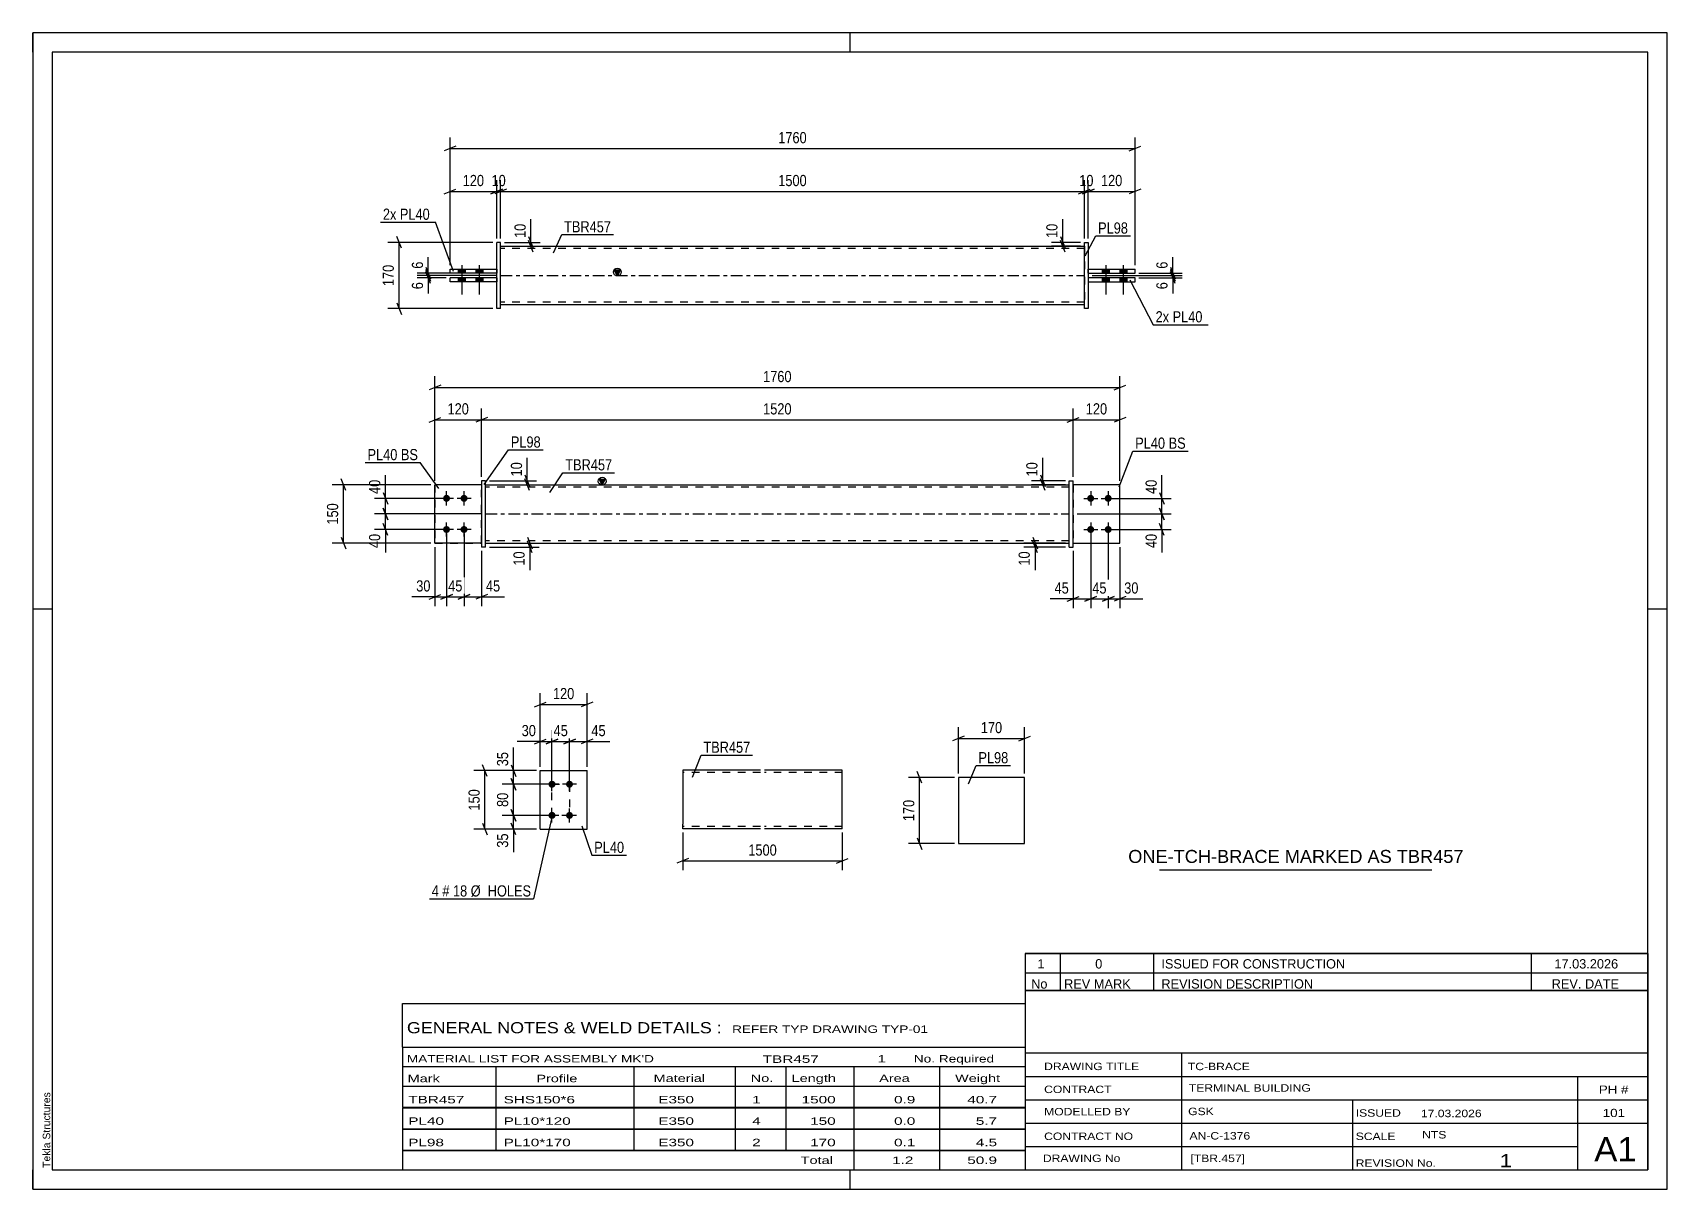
# Paper-space layout 'Layout1' of a CAD drawing. Header units: millimetres. Extents: x 0 to 420, y 0 to 297.
# The model-space entities are those that its viewports show. They can reach past a viewport. Long polylines and large blocks are cut down to what shows.
import ezdxf

# ---------------------------------------------------------------- set-up
doc = ezdxf.new("R2010")
doc.units = ezdxf.units.MM
doc.linetypes.add('DXK_LINE_DOT2', pattern=[3.9198, 1.9599, -1.9599])
doc.linetypes.add('DXK_LINE_DOT3', pattern=[5.9187, 2.979, -0.9799, 0.9799, -0.9799])
doc.layers.add('Viewport layer', color=7, linetype='Continuous', plot=False)
doc.styles.add('Arial', font='ARIAL.TTF', dxfattribs={"height": 0.2})
doc.styles.add('Arial Narrow', font='ARIALN.TTF', dxfattribs={"height": 0.2})

# ---------------------------------------------------------------- blocks, each defined once
blk = doc.blocks.new('Unknown-580611824-1130')
at = {"color": 5, "linetype": 'Continuous'}
for p, q in [((420, 297), (0, 297)), ((0, 297), (0, 0)), ((0, 292), (0, 297)), ((210, 292), (210, 297)), ((420, 0), (420, 297)), ((415, 292), (5, 292)), ((5, 292), (5, 5)), ((415, 5), (415, 292)), ((5, 149), (0, 149)), ((420, 149), (415, 149)), ((0, 0), (0, 5)), ((5, 5), (415, 5)), ((210, 0), (210, 5)), ((0, 0), (420, 0))]:
    blk.add_line(p, q, dxfattribs=at)
at = {"color": 174, "linetype": 'Continuous', "style": 'Arial'}
blk.add_text('Tekla Structures', height=1.9102, rotation=90, dxfattribs=at).set_placement((4.5, 5.5))
blk = doc.blocks.new('Part-580611824-2026 - 2020')
at = {"color": 2, "linetype": 'Continuous'}
for p, q in [((130.43, 92.51), (130.43, 107.51)), ((130.43, 107.51), (142.43, 107.51)), ((142.43, 92.51), (142.43, 107.51)), ((130.43, 92.51), (142.43, 92.51))]:
    blk.add_line(p, q, dxfattribs=at)
blk = doc.blocks.new('Bolt-580611824-2727 - 2020')
at = {"linetype": 'Continuous'}
for points in [[(133.43, 103.11, -1), (133.43, 104.91, -1)], [(137.93, 103.11, -1), (137.93, 104.91, -1)], [(133.43, 95.11, -1), (133.43, 96.91, -1)], [(137.93, 95.11, -1), (137.93, 96.91, -1)]]:
    blk.add_hatch(color=1, dxfattribs=at).paths.add_polyline_path(points)
at = {"color": 1, "linetype": 'Continuous'}
for p, q in [((133.43, 102.21), (133.43, 105.81)), ((137.93, 102.21), (137.93, 105.81)), ((135.23, 104.01), (131.63, 104.01)), ((139.73, 104.01), (136.13, 104.01)), ((133.43, 94.21), (133.43, 97.81)), ((137.93, 94.21), (137.93, 97.81)), ((135.23, 96.01), (131.63, 96.01)), ((139.73, 96.01), (136.13, 96.01))]:
    blk.add_line(p, q, dxfattribs=at)
blk = doc.blocks.new('Part-580611824-1657 - 1645')
at = {"color": 2, "linetype": 'Continuous'}
for p, q in [((266.34, 164.93), (266.34, 181.93)), ((266.34, 181.93), (267.34, 181.93)), ((267.34, 164.93), (267.34, 181.93)), ((266.34, 164.93), (267.34, 164.93))]:
    blk.add_line(p, q, dxfattribs=at)
blk = doc.blocks.new('Part-580611824-1667 - 1645')
at = {"color": 2, "linetype": 'Continuous'}
for p, q in [((279.34, 180.93), (267.34, 180.93)), ((279.34, 165.93), (279.34, 180.93)), ((267.34, 165.93), (279.34, 165.93))]:
    blk.add_line(p, q, dxfattribs=at)
at = {"color": 7, "linetype": 'DXK_LINE_DOT2'}
blk.add_line((267.34, 180.93), (267.34, 165.93), dxfattribs=at)
blk = doc.blocks.new('Part-580611824-1651 - 1645')
at = {"color": 7, "linetype": 'DXK_LINE_DOT2'}
for p, q in [((115.33, 180.93), (103.33, 180.93)), ((103.33, 180.93), (103.33, 165.93)), ((115.33, 165.93), (115.33, 180.93)), ((103.33, 165.93), (115.33, 165.93))]:
    blk.add_line(p, q, dxfattribs=at)
blk = doc.blocks.new('Part-580611824-1672 - 1645')
at = {"linetype": 'Continuous'}
blk.add_hatch(color=2, dxfattribs=at).paths.add_polyline_path([(146.33, 180.93), (145.53, 182.33), (147.13, 182.33)])
at = {"color": 2, "linetype": 'Continuous'}
for p, q in [((116.33, 180.93), (266.34, 180.93)), ((146.33, 180.93), (145.53, 182.33)), ((145.53, 182.33), (147.13, 182.33)), ((147.13, 182.33), (146.33, 180.93)), ((116.33, 165.93), (266.34, 165.93))]:
    blk.add_line(p, q, dxfattribs=at)
at = {"color": 7, "linetype": 'DXK_LINE_DOT2'}
for p, q in [((116.33, 165.93), (116.33, 180.93)), ((266.34, 165.93), (266.34, 180.93)), ((266.34, 180.33), (116.33, 180.33)), ((266.34, 166.53), (116.33, 166.53))]:
    blk.add_line(p, q, dxfattribs=at)
at = {"color": 7, "linetype": 'DXK_LINE_DOT3'}
blk.add_line((116.33, 173.43), (266.34, 173.43), dxfattribs=at)
at = {"color": 2, "linetype": 'Continuous'}
blk.add_circle((146.33, 181.83), 1, dxfattribs=at)
blk = doc.blocks.new('Part-580611824-1656 - 1645')
at = {"color": 2, "linetype": 'Continuous'}
for p, q in [((115.33, 180.93), (103.33, 180.93)), ((103.33, 165.93), (103.33, 180.93)), ((115.33, 165.93), (103.33, 165.93))]:
    blk.add_line(p, q, dxfattribs=at)
at = {"color": 7, "linetype": 'DXK_LINE_DOT2'}
blk.add_line((115.33, 165.93), (115.33, 180.93), dxfattribs=at)
blk = doc.blocks.new('Part-580611824-1662 - 1645')
at = {"color": 7, "linetype": 'DXK_LINE_DOT2'}
for p, q in [((279.34, 180.93), (267.34, 180.93)), ((267.34, 180.93), (267.34, 165.93)), ((279.34, 165.93), (279.34, 180.93)), ((267.34, 165.93), (279.34, 165.93))]:
    blk.add_line(p, q, dxfattribs=at)
blk = doc.blocks.new('Bolt-580611824-1678 - 1645')
at = {"linetype": 'Continuous'}
for points in [[(271.84, 178.33, -1), (271.84, 176.53, -1)], [(276.34, 178.33, -1), (276.34, 176.53, -1)], [(271.84, 170.33, -1), (271.84, 168.53, -1)], [(276.34, 170.33, -1), (276.34, 168.53, -1)]]:
    blk.add_hatch(color=1, dxfattribs=at).paths.add_polyline_path(points)
at = {"color": 1, "linetype": 'Continuous'}
for p, q in [((270.04, 177.43), (273.64, 177.43)), ((271.84, 179.23), (271.84, 175.63)), ((274.54, 177.43), (278.14, 177.43)), ((276.34, 179.23), (276.34, 175.63)), ((270.04, 169.43), (273.64, 169.43)), ((271.84, 171.23), (271.84, 167.63)), ((274.54, 169.43), (278.14, 169.43)), ((276.34, 171.23), (276.34, 167.63))]:
    blk.add_line(p, q, dxfattribs=at)
blk = doc.blocks.new('Bolt-580611824-1679 - 1645')
at = {"linetype": 'Continuous'}
for points in [[(106.33, 176.53, -1), (106.33, 178.33, -1)], [(110.83, 176.53, -1), (110.83, 178.33, -1)], [(106.33, 168.53, -1), (106.33, 170.33, -1)], [(110.83, 168.53, -1), (110.83, 170.33, -1)]]:
    blk.add_hatch(color=1, dxfattribs=at).paths.add_polyline_path(points)
at = {"color": 1, "linetype": 'Continuous'}
for p, q in [((108.13, 177.43), (104.53, 177.43)), ((106.33, 175.63), (106.33, 179.23)), ((112.63, 177.43), (109.03, 177.43)), ((110.83, 175.63), (110.83, 179.23)), ((108.13, 169.43), (104.53, 169.43)), ((106.33, 167.63), (106.33, 171.23)), ((112.63, 169.43), (109.03, 169.43)), ((110.83, 167.63), (110.83, 171.23))]:
    blk.add_line(p, q, dxfattribs=at)
blk = doc.blocks.new('Part-580611824-1684 - 1645')
at = {"color": 2, "linetype": 'Continuous'}
for p, q in [((116.33, 181.93), (115.33, 181.93)), ((115.33, 181.93), (115.33, 164.93)), ((116.33, 164.93), (116.33, 181.93)), ((116.33, 164.93), (115.33, 164.93))]:
    blk.add_line(p, q, dxfattribs=at)
blk = doc.blocks.new('Part-580611824-1402 - 1367')
at = {"color": 2, "linetype": 'Continuous'}
for p, q in [((119.23, 234.07), (107.23, 234.07)), ((107.23, 233.07), (107.23, 234.07)), ((119.23, 233.07), (107.23, 233.07))]:
    blk.add_line(p, q, dxfattribs=at)
at = {"color": 7, "linetype": 'DXK_LINE_DOT2'}
blk.add_line((119.23, 234.07), (119.23, 233.07), dxfattribs=at)
blk = doc.blocks.new('Part-580611824-1434 - 1367')
at = {"linetype": 'Continuous'}
blk.add_hatch(color=2, dxfattribs=at).paths.add_polyline_path([(150.23, 234.67), (149.43, 236.07), (151.03, 236.07)])
at = {"color": 2, "linetype": 'Continuous'}
for p, q in [((120.23, 242.17), (270.23, 242.17)), ((150.23, 234.67), (149.43, 236.07)), ((149.43, 236.07), (151.03, 236.07)), ((151.03, 236.07), (150.23, 234.67)), ((120.23, 227.17), (270.23, 227.17))]:
    blk.add_line(p, q, dxfattribs=at)
at = {"color": 7, "linetype": 'DXK_LINE_DOT2'}
for p, q in [((120.23, 227.17), (120.23, 242.17)), ((270.23, 241.57), (120.23, 241.57)), ((270.23, 242.17), (270.23, 227.17)), ((270.23, 227.77), (120.23, 227.77))]:
    blk.add_line(p, q, dxfattribs=at)
at = {"color": 7, "linetype": 'DXK_LINE_DOT3'}
blk.add_line((120.23, 234.67), (270.23, 234.67), dxfattribs=at)
at = {"color": 2, "linetype": 'Continuous'}
blk.add_circle((150.23, 235.57), 1, dxfattribs=at)
blk = doc.blocks.new('Bolt-580611824-1370 - 1367')
at = {"linetype": 'Continuous'}
for points in [[(109.33, 235.27), (111.13, 235.27), (111.13, 236.27), (109.33, 236.27)], [(109.33, 235.27), (111.13, 235.27), (111.13, 236.27), (109.33, 236.27)], [(113.83, 235.27), (115.63, 235.27), (115.63, 236.27), (113.83, 236.27)], [(113.83, 235.27), (115.63, 235.27), (115.63, 236.27), (113.83, 236.27)], [(109.33, 233.07), (111.13, 233.07), (111.13, 234.07), (109.33, 234.07)], [(109.33, 233.07), (111.13, 233.07), (111.13, 234.07), (109.33, 234.07)], [(113.83, 233.07), (115.63, 233.07), (115.63, 234.07), (113.83, 234.07)], [(113.83, 233.07), (115.63, 233.07), (115.63, 234.07), (113.83, 234.07)]]:
    blk.add_hatch(color=1, dxfattribs=at).paths.add_polyline_path(points)
at = {"color": 1, "linetype": 'Continuous'}
for p, q in [((109.33, 236.27), (109.33, 235.27)), ((109.33, 236.27), (109.33, 235.27)), ((110.23, 237.27), (110.23, 229.77)), ((110.23, 237.27), (110.23, 229.77)), ((111.13, 236.27), (111.13, 235.27)), ((111.13, 236.27), (111.13, 235.27)), ((113.83, 236.27), (113.83, 235.27)), ((113.83, 236.27), (113.83, 235.27)), ((114.73, 237.27), (114.73, 229.77)), ((114.73, 237.27), (114.73, 229.77)), ((115.63, 236.27), (115.63, 235.27)), ((115.63, 236.27), (115.63, 235.27)), ((109.33, 234.07), (109.33, 233.07)), ((109.33, 234.07), (109.33, 233.07)), ((111.13, 234.07), (111.13, 233.07)), ((111.13, 234.07), (111.13, 233.07)), ((113.83, 234.07), (113.83, 233.07)), ((113.83, 234.07), (113.83, 233.07)), ((115.63, 234.07), (115.63, 233.07)), ((115.63, 234.07), (115.63, 233.07))]:
    blk.add_line(p, q, dxfattribs=at)
blk = doc.blocks.new('Bolt-580611824-1419 - 1367')
at = {"linetype": 'Continuous'}
for points in [[(276.63, 236.27), (274.83, 236.27), (274.83, 235.27), (276.63, 235.27)], [(276.63, 236.27), (274.83, 236.27), (274.83, 235.27), (276.63, 235.27)], [(281.13, 236.27), (279.33, 236.27), (279.33, 235.27), (281.13, 235.27)], [(281.13, 236.27), (279.33, 236.27), (279.33, 235.27), (281.13, 235.27)], [(276.63, 234.07), (274.83, 234.07), (274.83, 233.07), (276.63, 233.07)], [(276.63, 234.07), (274.83, 234.07), (274.83, 233.07), (276.63, 233.07)], [(281.13, 234.07), (279.33, 234.07), (279.33, 233.07), (281.13, 233.07)], [(281.13, 234.07), (279.33, 234.07), (279.33, 233.07), (281.13, 233.07)]]:
    blk.add_hatch(color=1, dxfattribs=at).paths.add_polyline_path(points)
at = {"color": 1, "linetype": 'Continuous'}
for p, q in [((274.83, 236.27), (274.83, 235.27)), ((274.83, 236.27), (274.83, 235.27)), ((275.73, 237.27), (275.73, 229.77)), ((275.73, 237.27), (275.73, 229.77)), ((276.63, 236.27), (276.63, 235.27)), ((276.63, 236.27), (276.63, 235.27)), ((279.33, 236.27), (279.33, 235.27)), ((279.33, 236.27), (279.33, 235.27)), ((280.23, 237.27), (280.23, 229.77)), ((280.23, 237.27), (280.23, 229.77)), ((281.13, 236.27), (281.13, 235.27)), ((281.13, 236.27), (281.13, 235.27)), ((274.83, 234.07), (274.83, 233.07)), ((274.83, 234.07), (274.83, 233.07)), ((276.63, 234.07), (276.63, 233.07)), ((276.63, 234.07), (276.63, 233.07)), ((279.33, 234.07), (279.33, 233.07)), ((279.33, 234.07), (279.33, 233.07)), ((281.13, 234.07), (281.13, 233.07)), ((281.13, 234.07), (281.13, 233.07))]:
    blk.add_line(p, q, dxfattribs=at)
blk = doc.blocks.new('Part-580611824-1371 - 1367')
at = {"color": 2, "linetype": 'Continuous'}
for p, q in [((120.23, 243.17), (119.23, 243.17)), ((119.23, 226.17), (119.23, 243.17)), ((120.23, 226.17), (120.23, 243.17)), ((120.23, 226.17), (119.23, 226.17))]:
    blk.add_line(p, q, dxfattribs=at)
blk = doc.blocks.new('Part-580611824-1397 - 1367')
at = {"color": 2, "linetype": 'Continuous'}
for p, q in [((107.23, 236.27), (119.23, 236.27)), ((107.23, 235.27), (107.23, 236.27)), ((119.23, 235.27), (107.23, 235.27))]:
    blk.add_line(p, q, dxfattribs=at)
at = {"color": 7, "linetype": 'DXK_LINE_DOT2'}
blk.add_line((119.23, 236.27), (119.23, 235.27), dxfattribs=at)
blk = doc.blocks.new('Part-580611824-1417 - 1367')
at = {"color": 2, "linetype": 'Continuous'}
for p, q in [((270.23, 226.17), (270.23, 243.17)), ((270.23, 243.17), (271.23, 243.17)), ((271.23, 243.17), (271.23, 226.17)), ((271.23, 226.17), (270.23, 226.17))]:
    blk.add_line(p, q, dxfattribs=at)
blk = doc.blocks.new('Part-580611824-1439 - 1367')
at = {"color": 2, "linetype": 'Continuous'}
for p, q in [((283.23, 234.07), (271.23, 234.07)), ((271.23, 233.07), (283.23, 233.07)), ((283.23, 233.07), (283.23, 234.07))]:
    blk.add_line(p, q, dxfattribs=at)
at = {"color": 7, "linetype": 'DXK_LINE_DOT2'}
blk.add_line((271.23, 234.07), (271.23, 233.07), dxfattribs=at)
blk = doc.blocks.new('Part-580611824-1444 - 1367')
at = {"color": 2, "linetype": 'Continuous'}
for p, q in [((271.23, 236.27), (283.23, 236.27)), ((271.23, 235.27), (283.23, 235.27)), ((283.23, 235.27), (283.23, 236.27))]:
    blk.add_line(p, q, dxfattribs=at)
at = {"color": 7, "linetype": 'DXK_LINE_DOT2'}
blk.add_line((271.23, 235.27), (271.23, 236.27), dxfattribs=at)
blk = doc.blocks.new('Part-580611824-2197 - 2191')
at = {"color": 2, "linetype": 'Continuous'}
for p, q in [((254.87, 105.78), (237.87, 105.78)), ((237.87, 105.78), (237.87, 88.78)), ((254.87, 88.78), (254.87, 105.78)), ((237.87, 88.78), (254.87, 88.78))]:
    blk.add_line(p, q, dxfattribs=at)
blk = doc.blocks.new('Part-580611824-2228 - 2221')
at = {"color": 2, "linetype": 'Continuous'}
for p, q in [((187.03, 107.59), (167.03, 107.59)), ((167.03, 107.59), (167.03, 93.79)), ((208.03, 107.59), (188.03, 107.59)), ((208.03, 92.59), (208.03, 107.59)), ((167.03, 92.95), (167.03, 93.79)), ((167.03, 92.69), (167.03, 92.95)), ((167.03, 92.59), (167.03, 92.69)), ((187.03, 92.59), (167.03, 92.59)), ((208.03, 92.59), (188.03, 92.59))]:
    blk.add_line(p, q, dxfattribs=at)
at = {"color": 7, "linetype": 'DXK_LINE_DOT2'}
for p, q in [((187.03, 106.99), (167.03, 106.99)), ((208.03, 106.99), (188.03, 106.99)), ((167.03, 93.34), (167.03, 93.79)), ((167.03, 92.95), (167.03, 93.56)), ((167.03, 93.19), (167.03, 93.24)), ((167.03, 93.19), (167.03, 93.24)), ((187.03, 93.19), (167.03, 93.19)), ((167.03, 92.59), (167.03, 92.59)), ((208.03, 93.19), (188.03, 93.19)), ((208.03, 93.19), (208.03, 93.24))]:
    blk.add_line(p, q, dxfattribs=at)
blk = doc.blocks.new('Rectangle-580611824-3437 - 2020')
at = {"color": 1, "linetype": 'DXK_LINE_DOT2'}
blk.add_lwpolyline([(133.43, 104.01), (137.93, 104.01), (137.93, 96.01), (133.43, 96.01), (133.43, 104.01)], close=True, dxfattribs=at)
blk = doc.blocks.new('StraightDimension-580611824-2170 - 2020')
at = {"color": 7, "linetype": 'Continuous'}
for p, q in [((130.43, 108.51), (130.43, 127.36)), ((142.43, 108.51), (142.43, 127.36)), ((128.93, 123.91), (131.93, 125.11)), ((130.43, 124.51), (142.43, 124.51)), ((143.93, 125.11), (140.93, 123.91))]:
    blk.add_line(p, q, dxfattribs=at)
at = {"color": 0}
blk.add_wipeout([(139.77, 125.26), (139.77, 129.46), (133.08, 129.46), (133.08, 125.26)], dxfattribs=at)
at = {"color": 3, "style": 'Arial Narrow'}
blk.add_text('120', height=2.863, dxfattribs=at).set_placement((133.68, 125.86))
blk = doc.blocks.new('StraightDimension-580611824-3563 - 2020')
at = {"color": 7, "linetype": 'Continuous'}
for p, q in [((130.43, 108.51), (130.43, 117.86)), ((133.43, 105.01), (133.43, 117.86)), ((128.93, 114.41), (131.93, 115.61)), ((130.43, 115.01), (133.43, 115.01)), ((134.93, 115.61), (131.93, 114.41))]:
    blk.add_line(p, q, dxfattribs=at)
at = {"color": 0}
blk.add_wipeout([(129.9, 115.76), (129.9, 119.96), (125.04, 119.96), (125.04, 115.76)], dxfattribs=at)
at = {"color": 7, "linetype": 'Continuous'}
blk.add_line((130.43, 115.01), (124.52, 115.01), dxfattribs=at)
blk.add_line((130.43, 115.01), (124.52, 115.01), dxfattribs=at)
at = {"color": 3, "style": 'Arial Narrow'}
blk.add_text('30', height=2.863, dxfattribs=at).set_placement((125.64, 116.36))
blk = doc.blocks.new('StraightDimension-580611824-2128 - 2020')
at = {"color": 7, "linetype": 'Continuous'}
for p, q in [((129.43, 107.51), (113.34, 107.51)), ((116.79, 106.01), (115.59, 109.01)), ((116.19, 92.51), (116.19, 107.51)), ((129.43, 92.51), (113.34, 92.51)), ((115.59, 94.01), (116.79, 91.01))]:
    blk.add_line(p, q, dxfattribs=at)
at = {"color": 0}
blk.add_wipeout([(115.44, 103.35), (111.24, 103.35), (111.24, 96.66), (115.44, 96.66)], dxfattribs=at)
at = {"color": 3, "style": 'Arial Narrow'}
blk.add_text('150', height=2.863, rotation=90.0002, dxfattribs=at).set_placement((114.84, 97.26))
blk = doc.blocks.new('StraightDimension-580611824-3481 - 2020')
at = {"color": 7, "linetype": 'Continuous'}
for p, q in [((129.43, 107.51), (120.66, 107.51)), ((122.91, 109.01), (124.11, 106.01)), ((124.11, 102.51), (122.91, 105.51)), ((123.51, 104.01), (123.51, 107.51)), ((132.43, 104.01), (120.66, 104.01))]:
    blk.add_line(p, q, dxfattribs=at)
at = {"color": 0}
blk.add_wipeout([(122.76, 112.89), (118.56, 112.89), (118.56, 108.03), (122.76, 108.03)], dxfattribs=at)
at = {"color": 7, "linetype": 'Continuous'}
blk.add_line((123.51, 107.51), (123.51, 113.41), dxfattribs=at)
blk.add_line((123.51, 107.51), (123.51, 113.41), dxfattribs=at)
at = {"color": 3, "style": 'Arial Narrow'}
blk.add_text('35', height=2.863, rotation=90.0002, dxfattribs=at).set_placement((122.16, 108.63))
blk = doc.blocks.new('StraightDimension-580611824-3482 - 2020')
at = {"color": 7, "linetype": 'Continuous'}
for p, q in [((122.91, 105.51), (124.11, 102.51)), ((132.43, 104.01), (120.66, 104.01)), ((123.51, 96.01), (123.51, 104.01)), ((124.11, 94.51), (122.91, 97.51)), ((132.43, 96.01), (120.66, 96.01))]:
    blk.add_line(p, q, dxfattribs=at)
at = {"color": 0}
blk.add_wipeout([(122.76, 102.43), (118.56, 102.43), (118.56, 97.58), (122.76, 97.58)], dxfattribs=at)
at = {"color": 3, "style": 'Arial Narrow'}
blk.add_text('80', height=2.863, rotation=90.0002, dxfattribs=at).set_placement((122.16, 98.18))
blk = doc.blocks.new('StraightDimension-580611824-3483 - 2020')
at = {"color": 7, "linetype": 'Continuous'}
for p, q in [((122.91, 97.51), (124.11, 94.51)), ((132.43, 96.01), (120.66, 96.01)), ((129.43, 92.51), (120.66, 92.51)), ((124.11, 91.01), (122.91, 94.01)), ((123.51, 92.51), (123.51, 96.01))]:
    blk.add_line(p, q, dxfattribs=at)
at = {"color": 0}
blk.add_wipeout([(122.76, 91.98), (118.56, 91.98), (118.56, 87.12), (122.76, 87.12)], dxfattribs=at)
at = {"color": 7, "linetype": 'Continuous'}
blk.add_line((123.51, 92.51), (123.51, 86.6), dxfattribs=at)
blk.add_line((123.51, 92.51), (123.51, 86.6), dxfattribs=at)
at = {"color": 3, "style": 'Arial Narrow'}
blk.add_text('35', height=2.863, rotation=90.0002, dxfattribs=at).set_placement((122.16, 87.72))
blk = doc.blocks.new('StraightDimension-580611824-3561 - 2020')
at = {"color": 7, "linetype": 'Continuous'}
for p, q in [((137.93, 105.01), (137.93, 117.86)), ((142.43, 108.51), (142.43, 117.86)), ((136.43, 114.41), (139.43, 115.61)), ((137.93, 115.01), (142.43, 115.01)), ((143.93, 115.61), (140.93, 114.41))]:
    blk.add_line(p, q, dxfattribs=at)
at = {"color": 0}
blk.add_wipeout([(147.81, 115.76), (147.81, 119.96), (142.95, 119.96), (142.95, 115.76)], dxfattribs=at)
at = {"color": 7, "linetype": 'Continuous'}
blk.add_line((142.43, 115.01), (148.33, 115.01), dxfattribs=at)
blk.add_line((142.43, 115.01), (148.33, 115.01), dxfattribs=at)
at = {"color": 3, "style": 'Arial Narrow'}
blk.add_text('45', height=2.863, dxfattribs=at).set_placement((143.55, 116.36))
blk = doc.blocks.new('StraightDimension-580611824-3562 - 2020')
at = {"color": 7, "linetype": 'Continuous'}
for p, q in [((133.43, 105.01), (133.43, 117.86)), ((137.93, 105.01), (137.93, 117.86)), ((131.93, 114.41), (134.93, 115.61)), ((133.43, 115.01), (137.93, 115.01)), ((139.43, 115.61), (136.43, 114.41))]:
    blk.add_line(p, q, dxfattribs=at)
at = {"color": 0}
blk.add_wipeout([(138.1, 115.76), (138.1, 119.96), (133.25, 119.96), (133.25, 115.76)], dxfattribs=at)
at = {"color": 3, "style": 'Arial Narrow'}
blk.add_text('45', height=2.863, dxfattribs=at).set_placement((133.85, 116.36))
blk = doc.blocks.new('StraightDimension-580611824-3403 - 1645')
at = {"color": 7, "linetype": 'Continuous'}
for p, q in [((276.34, 168.43), (276.34, 149.23)), ((279.34, 164.93), (279.34, 149.23)), ((274.84, 151.03), (277.84, 152.23)), ((276.34, 151.63), (279.34, 151.63)), ((280.84, 152.23), (277.84, 151.03))]:
    blk.add_line(p, q, dxfattribs=at)
at = {"color": 0}
blk.add_wipeout([(284.72, 152.38), (284.72, 156.58), (279.86, 156.58), (279.86, 152.38)], dxfattribs=at)
at = {"color": 7, "linetype": 'Continuous'}
blk.add_line((279.34, 151.63), (285.24, 151.63), dxfattribs=at)
blk.add_line((279.34, 151.63), (285.24, 151.63), dxfattribs=at)
at = {"color": 3, "style": 'Arial Narrow'}
blk.add_text('30', height=2.863, dxfattribs=at).set_placement((280.46, 152.98))
blk = doc.blocks.new('StraightDimension-580611824-1795 - 1645')
at = {"color": 7, "linetype": 'Continuous'}
for p, q in [((105.33, 177.43), (87.79, 177.43)), ((90.04, 178.93), (91.24, 175.93)), ((90.64, 173.43), (90.64, 177.43)), ((115.33, 173.43), (87.79, 173.43)), ((91.24, 171.93), (90.04, 174.93))]:
    blk.add_line(p, q, dxfattribs=at)
at = {"color": 0}
blk.add_wipeout([(89.89, 182.81), (85.69, 182.81), (85.69, 177.96), (89.89, 177.96)], dxfattribs=at)
at = {"color": 7, "linetype": 'Continuous'}
blk.add_line((90.64, 177.43), (90.64, 183.34), dxfattribs=at)
blk.add_line((90.64, 177.43), (90.64, 183.34), dxfattribs=at)
at = {"color": 3, "style": 'Arial Narrow'}
blk.add_text('40', height=2.863, rotation=90.0002, dxfattribs=at).set_placement((89.29, 178.56))
blk = doc.blocks.new('StraightDimension-580611824-1741 - 1645')
at = {"color": 7, "linetype": 'Continuous'}
for p, q in [((110.83, 168.43), (110.83, 149.76)), ((115.33, 163.93), (115.33, 149.76)), ((109.33, 151.56), (112.33, 152.76)), ((110.83, 152.16), (115.33, 152.16)), ((116.83, 152.76), (113.83, 151.56))]:
    blk.add_line(p, q, dxfattribs=at)
at = {"color": 0}
blk.add_wipeout([(120.72, 152.91), (120.72, 157.11), (115.86, 157.11), (115.86, 152.91)], dxfattribs=at)
at = {"color": 7, "linetype": 'Continuous'}
blk.add_line((115.33, 152.16), (121.24, 152.16), dxfattribs=at)
blk.add_line((115.33, 152.16), (121.24, 152.16), dxfattribs=at)
at = {"color": 3, "style": 'Arial Narrow'}
blk.add_text('45', height=2.863, dxfattribs=at).set_placement((116.46, 153.51))
blk = doc.blocks.new('StraightDimension-580611824-1748 - 1645')
at = {"color": 7, "linetype": 'Continuous'}
for p, q in [((106.33, 168.43), (106.33, 149.76)), ((110.83, 168.43), (110.83, 149.76)), ((104.83, 151.56), (107.83, 152.76)), ((106.33, 152.16), (110.83, 152.16)), ((112.33, 152.76), (109.33, 151.56))]:
    blk.add_line(p, q, dxfattribs=at)
at = {"color": 0}
blk.add_wipeout([(111.01, 152.91), (111.01, 157.11), (106.16, 157.11), (106.16, 152.91)], dxfattribs=at)
at = {"color": 3, "style": 'Arial Narrow'}
blk.add_text('45', height=2.863, dxfattribs=at).set_placement((106.76, 153.51))
blk = doc.blocks.new('StraightDimension-580611824-1755 - 1645')
at = {"color": 7, "linetype": 'Continuous'}
for p, q in [((106.33, 168.43), (106.33, 149.76)), ((103.33, 164.93), (103.33, 149.76)), ((101.83, 151.56), (104.83, 152.76)), ((103.33, 152.16), (106.33, 152.16)), ((107.83, 152.76), (104.83, 151.56))]:
    blk.add_line(p, q, dxfattribs=at)
at = {"color": 0}
blk.add_wipeout([(102.81, 152.91), (102.81, 157.11), (97.95, 157.11), (97.95, 152.91)], dxfattribs=at)
at = {"color": 7, "linetype": 'Continuous'}
blk.add_line((103.33, 152.16), (97.43, 152.16), dxfattribs=at)
blk.add_line((103.33, 152.16), (97.43, 152.16), dxfattribs=at)
at = {"color": 3, "style": 'Arial Narrow'}
blk.add_text('30', height=2.863, dxfattribs=at).set_placement((98.55, 153.51))
blk = doc.blocks.new('StraightDimension-580611824-3359 - 1645')
at = {"color": 7, "linetype": 'Continuous'}
for p, q in [((268.34, 173.43), (292.56, 173.43)), ((289.56, 174.93), (290.76, 171.93)), ((290.16, 169.43), (290.16, 173.43)), ((277.34, 169.43), (292.56, 169.43)), ((290.76, 167.93), (289.56, 170.93))]:
    blk.add_line(p, q, dxfattribs=at)
at = {"color": 0}
blk.add_wipeout([(289.41, 168.91), (285.21, 168.91), (285.21, 164.05), (289.41, 164.05)], dxfattribs=at)
at = {"color": 7, "linetype": 'Continuous'}
blk.add_line((290.16, 169.43), (290.16, 163.52), dxfattribs=at)
blk.add_line((290.16, 169.43), (290.16, 163.52), dxfattribs=at)
at = {"color": 3, "style": 'Arial Narrow'}
blk.add_text('40', height=2.863, rotation=90.0002, dxfattribs=at).set_placement((288.81, 164.65))
blk = doc.blocks.new('StraightDimension-580611824-1909 - 1645')
at = {"color": 7, "linetype": 'Continuous'}
for p, q in [((116.83, 198.23), (113.83, 197.03)), ((115.33, 182.93), (115.33, 200.48)), ((115.33, 197.63), (267.34, 197.63)), ((265.84, 197.03), (268.84, 198.23)), ((267.34, 182.93), (267.34, 200.48))]:
    blk.add_line(p, q, dxfattribs=at)
at = {"color": 0}
blk.add_wipeout([(195.59, 198.38), (195.59, 202.58), (187.08, 202.58), (187.08, 198.38)], dxfattribs=at)
at = {"color": 3, "style": 'Arial Narrow'}
blk.add_text('1520', height=2.863, dxfattribs=at).set_placement((187.68, 198.98))
blk = doc.blocks.new('StraightDimension-580611824-1710 - 1645')
at = {"color": 7, "linetype": 'Continuous'}
for p, q in [((104.83, 206.53), (101.83, 205.33)), ((103.33, 181.93), (103.33, 208.78)), ((103.33, 205.93), (279.34, 205.93)), ((277.84, 205.33), (280.84, 206.53)), ((279.34, 181.93), (279.34, 208.78))]:
    blk.add_line(p, q, dxfattribs=at)
at = {"color": 0}
blk.add_wipeout([(195.59, 206.68), (195.59, 210.88), (187.08, 210.88), (187.08, 206.68)], dxfattribs=at)
at = {"color": 3, "style": 'Arial Narrow'}
blk.add_text('1760', height=2.863, dxfattribs=at).set_placement((187.68, 207.28))
blk = doc.blocks.new('StraightDimension-580611824-1777 - 1645')
at = {"color": 7, "linetype": 'Continuous'}
for p, q in [((117.33, 165.93), (130.14, 165.93)), ((117.33, 164.93), (130.14, 164.93)), ((127.14, 167.43), (128.34, 164.43)), ((128.34, 163.43), (127.14, 166.43)), ((127.74, 164.93), (127.74, 165.93))]:
    blk.add_line(p, q, dxfattribs=at)
at = {"color": 0}
blk.add_wipeout([(126.99, 164.41), (122.79, 164.41), (122.79, 159.55), (126.99, 159.55)], dxfattribs=at)
at = {"color": 7, "linetype": 'Continuous'}
blk.add_line((127.74, 164.93), (127.74, 159.02), dxfattribs=at)
blk.add_line((127.74, 164.93), (127.74, 159.02), dxfattribs=at)
at = {"color": 3, "style": 'Arial Narrow'}
blk.add_text('10', height=2.863, rotation=90.0002, dxfattribs=at).set_placement((126.39, 160.15))
blk = doc.blocks.new('StraightDimension-580611824-1786 - 1645')
at = {"color": 7, "linetype": 'Continuous'}
for p, q in [((117.33, 181.93), (129.48, 181.93)), ((117.33, 180.93), (129.48, 180.93)), ((126.48, 183.43), (127.68, 180.43)), ((127.68, 179.43), (126.48, 182.43)), ((127.08, 180.93), (127.08, 181.93))]:
    blk.add_line(p, q, dxfattribs=at)
at = {"color": 0}
blk.add_wipeout([(126.33, 187.31), (122.13, 187.31), (122.13, 182.46), (126.33, 182.46)], dxfattribs=at)
at = {"color": 7, "linetype": 'Continuous'}
blk.add_line((127.08, 181.93), (127.08, 187.84), dxfattribs=at)
blk.add_line((127.08, 181.93), (127.08, 187.84), dxfattribs=at)
at = {"color": 3, "style": 'Arial Narrow'}
blk.add_text('10', height=2.863, rotation=90.0002, dxfattribs=at).set_placement((125.73, 183.06))
blk = doc.blocks.new('StraightDimension-580611824-1808 - 1645')
at = {"color": 7, "linetype": 'Continuous'}
for p, q in [((115.33, 173.43), (87.79, 173.43)), ((90.04, 174.93), (91.24, 171.93)), ((90.64, 169.43), (90.64, 173.43)), ((105.33, 169.43), (87.79, 169.43)), ((91.24, 167.93), (90.04, 170.93))]:
    blk.add_line(p, q, dxfattribs=at)
at = {"color": 0}
blk.add_wipeout([(89.89, 168.91), (85.69, 168.91), (85.69, 164.05), (89.89, 164.05)], dxfattribs=at)
at = {"color": 7, "linetype": 'Continuous'}
blk.add_line((90.64, 169.43), (90.64, 163.52), dxfattribs=at)
blk.add_line((90.64, 169.43), (90.64, 163.52), dxfattribs=at)
at = {"color": 3, "style": 'Arial Narrow'}
blk.add_text('40', height=2.863, rotation=90.0002, dxfattribs=at).set_placement((89.29, 164.65))
blk = doc.blocks.new('StraightDimension-580611824-1822 - 1645')
at = {"color": 7, "linetype": 'Continuous'}
for p, q in [((265.34, 165.93), (254.69, 165.93)), ((265.34, 164.93), (254.69, 164.93)), ((256.94, 167.43), (258.14, 164.43)), ((258.14, 163.43), (256.94, 166.43)), ((257.54, 164.93), (257.54, 165.93))]:
    blk.add_line(p, q, dxfattribs=at)
at = {"color": 0}
blk.add_wipeout([(256.79, 164.41), (252.59, 164.41), (252.59, 159.55), (256.79, 159.55)], dxfattribs=at)
at = {"color": 7, "linetype": 'Continuous'}
blk.add_line((257.54, 164.93), (257.54, 159.02), dxfattribs=at)
blk.add_line((257.54, 164.93), (257.54, 159.02), dxfattribs=at)
at = {"color": 3, "style": 'Arial Narrow'}
blk.add_text('10', height=2.863, rotation=90.0002, dxfattribs=at).set_placement((256.19, 160.15))
blk = doc.blocks.new('StraightDimension-580611824-1853 - 1645')
at = {"color": 7, "linetype": 'Continuous'}
for p, q in [((102.33, 180.93), (76.98, 180.93)), ((80.43, 179.43), (79.23, 182.43)), ((79.83, 165.93), (79.83, 180.93)), ((102.33, 165.93), (76.98, 165.93)), ((79.23, 167.43), (80.43, 164.43))]:
    blk.add_line(p, q, dxfattribs=at)
at = {"color": 0}
blk.add_wipeout([(79.08, 176.77), (74.88, 176.77), (74.88, 170.09), (79.08, 170.09)], dxfattribs=at)
at = {"color": 3, "style": 'Arial Narrow'}
blk.add_text('150', height=2.863, rotation=90.0002, dxfattribs=at).set_placement((78.48, 170.69))
blk = doc.blocks.new('StraightDimension-580611824-1890 - 1645')
at = {"color": 7, "linetype": 'Continuous'}
for p, q in [((265.34, 181.93), (256.66, 181.93)), ((265.34, 180.93), (256.66, 180.93)), ((258.91, 183.43), (260.11, 180.43)), ((260.11, 179.43), (258.91, 182.43)), ((259.51, 180.93), (259.51, 181.93))]:
    blk.add_line(p, q, dxfattribs=at)
at = {"color": 0}
blk.add_wipeout([(258.76, 187.31), (254.56, 187.31), (254.56, 182.46), (258.76, 182.46)], dxfattribs=at)
at = {"color": 7, "linetype": 'Continuous'}
blk.add_line((259.51, 181.93), (259.51, 187.84), dxfattribs=at)
blk.add_line((259.51, 181.93), (259.51, 187.84), dxfattribs=at)
at = {"color": 3, "style": 'Arial Narrow'}
blk.add_text('10', height=2.863, rotation=90.0002, dxfattribs=at).set_placement((258.16, 183.06))
blk = doc.blocks.new('StraightDimension-580611824-1899 - 1645')
at = {"color": 7, "linetype": 'Continuous'}
for p, q in [((265.84, 197.03), (268.84, 198.23)), ((267.34, 182.93), (267.34, 200.48)), ((267.34, 197.63), (279.34, 197.63)), ((280.84, 198.23), (277.84, 197.03)), ((279.34, 181.93), (279.34, 200.48))]:
    blk.add_line(p, q, dxfattribs=at)
at = {"color": 0}
blk.add_wipeout([(276.68, 198.38), (276.68, 202.58), (269.99, 202.58), (269.99, 198.38)], dxfattribs=at)
at = {"color": 3, "style": 'Arial Narrow'}
blk.add_text('120', height=2.863, dxfattribs=at).set_placement((270.59, 198.98))
blk = doc.blocks.new('StraightDimension-580611824-1916 - 1645')
at = {"color": 7, "linetype": 'Continuous'}
for p, q in [((101.83, 197.03), (104.83, 198.23)), ((103.33, 181.93), (103.33, 200.48)), ((103.33, 197.63), (115.33, 197.63)), ((116.83, 198.23), (113.83, 197.03)), ((115.33, 182.93), (115.33, 200.48))]:
    blk.add_line(p, q, dxfattribs=at)
at = {"color": 0}
blk.add_wipeout([(112.68, 198.38), (112.68, 202.58), (105.99, 202.58), (105.99, 198.38)], dxfattribs=at)
at = {"color": 3, "style": 'Arial Narrow'}
blk.add_text('120', height=2.863, dxfattribs=at).set_placement((106.59, 198.98))
blk = doc.blocks.new('StraightDimension-580611824-3358 - 1645')
at = {"color": 7, "linetype": 'Continuous'}
for p, q in [((277.34, 177.43), (292.56, 177.43)), ((289.56, 178.93), (290.76, 175.93)), ((290.16, 173.43), (290.16, 177.43)), ((268.34, 173.43), (292.56, 173.43)), ((290.76, 171.93), (289.56, 174.93))]:
    blk.add_line(p, q, dxfattribs=at)
at = {"color": 0}
blk.add_wipeout([(289.41, 182.81), (285.21, 182.81), (285.21, 177.96), (289.41, 177.96)], dxfattribs=at)
at = {"color": 7, "linetype": 'Continuous'}
blk.add_line((290.16, 177.43), (290.16, 183.34), dxfattribs=at)
blk.add_line((290.16, 177.43), (290.16, 183.34), dxfattribs=at)
at = {"color": 3, "style": 'Arial Narrow'}
blk.add_text('40', height=2.863, rotation=90.0002, dxfattribs=at).set_placement((288.81, 178.56))
blk = doc.blocks.new('StraightDimension-580611824-3404 - 1645')
at = {"color": 7, "linetype": 'Continuous'}
for p, q in [((271.84, 168.43), (271.84, 149.23)), ((276.34, 168.43), (276.34, 149.23)), ((270.34, 151.03), (273.34, 152.23)), ((271.84, 151.63), (276.34, 151.63)), ((277.84, 152.23), (274.84, 151.03))]:
    blk.add_line(p, q, dxfattribs=at)
at = {"color": 0}
blk.add_wipeout([(276.52, 152.38), (276.52, 156.58), (271.66, 156.58), (271.66, 152.38)], dxfattribs=at)
at = {"color": 3, "style": 'Arial Narrow'}
blk.add_text('45', height=2.863, dxfattribs=at).set_placement((272.26, 152.98))
blk = doc.blocks.new('StraightDimension-580611824-3405 - 1645')
at = {"color": 7, "linetype": 'Continuous'}
for p, q in [((271.84, 168.43), (271.84, 149.23)), ((267.34, 163.93), (267.34, 149.23)), ((265.84, 151.03), (268.84, 152.23)), ((267.34, 151.63), (271.84, 151.63)), ((273.34, 152.23), (270.34, 151.03))]:
    blk.add_line(p, q, dxfattribs=at)
at = {"color": 0}
blk.add_wipeout([(266.81, 152.38), (266.81, 156.58), (261.96, 156.58), (261.96, 152.38)], dxfattribs=at)
at = {"color": 7, "linetype": 'Continuous'}
blk.add_line((267.34, 151.63), (261.43, 151.63), dxfattribs=at)
blk.add_line((267.34, 151.63), (261.43, 151.63), dxfattribs=at)
at = {"color": 3, "style": 'Arial Narrow'}
blk.add_text('45', height=2.863, dxfattribs=at).set_placement((262.56, 152.98))
blk = doc.blocks.new('StraightDimension-580611824-1599 - 1367')
at = {"color": 7, "linetype": 'Continuous'}
for p, q in [((284.23, 235.27), (295.33, 235.27)), ((292.33, 236.77), (293.53, 233.77)), ((293.53, 233.17), (292.33, 236.17)), ((292.93, 234.67), (292.93, 235.27)), ((272.23, 234.67), (295.33, 234.67))]:
    blk.add_line(p, q, dxfattribs=at)
at = {"color": 0}
blk.add_wipeout([(292.18, 238.82), (287.98, 238.82), (287.98, 235.79), (292.18, 235.79)], dxfattribs=at)
at = {"color": 7, "linetype": 'Continuous'}
blk.add_line((292.93, 235.27), (292.93, 239.35), dxfattribs=at)
blk.add_line((292.93, 235.27), (292.93, 239.35), dxfattribs=at)
at = {"color": 3, "style": 'Arial Narrow'}
blk.add_text('6', height=2.86, rotation=90.0002, dxfattribs=at).set_placement((291.58, 236.39))
blk = doc.blocks.new('StraightDimension-580611824-1558 - 1367')
at = {"color": 7, "linetype": 'Continuous'}
for p, q in [((268.73, 255.66), (271.73, 256.86)), ((272.73, 256.86), (269.73, 255.66)), ((270.23, 244.17), (270.23, 259.11)), ((270.23, 256.26), (271.23, 256.26)), ((271.23, 244.17), (271.23, 259.11))]:
    blk.add_line(p, q, dxfattribs=at)
at = {"color": 0}
blk.add_wipeout([(273.16, 257.01), (273.16, 261.21), (268.3, 261.21), (268.3, 257.01)], dxfattribs=at)
at = {"color": 3, "style": 'Arial Narrow'}
blk.add_text('10', height=2.863, dxfattribs=at).set_placement((268.9, 257.61))
blk = doc.blocks.new('StraightDimension-580611824-1503 - 1367')
at = {"color": 7, "linetype": 'Continuous'}
for p, q in [((94.74, 241.67), (93.54, 244.67)), ((118.23, 243.17), (91.29, 243.17)), ((94.14, 226.17), (94.14, 243.17)), ((93.54, 227.67), (94.74, 224.67)), ((118.23, 226.17), (91.29, 226.17))]:
    blk.add_line(p, q, dxfattribs=at)
at = {"color": 0}
blk.add_wipeout([(93.39, 238.01), (89.19, 238.01), (89.19, 231.33), (93.39, 231.33)], dxfattribs=at)
at = {"color": 3, "style": 'Arial Narrow'}
blk.add_text('170', height=2.863, rotation=90.0002, dxfattribs=at).set_placement((92.79, 231.93))
blk = doc.blocks.new('StraightDimension-580611824-1449 - 1367')
at = {"color": 7, "linetype": 'Continuous'}
for p, q in [((127.41, 244.67), (128.61, 241.67)), ((128.61, 240.67), (127.41, 243.67)), ((121.23, 243.17), (130.41, 243.17)), ((121.23, 242.17), (130.41, 242.17)), ((128.01, 242.17), (128.01, 243.17))]:
    blk.add_line(p, q, dxfattribs=at)
at = {"color": 0}
blk.add_wipeout([(127.26, 248.55), (123.06, 248.55), (123.06, 243.69), (127.26, 243.69)], dxfattribs=at)
at = {"color": 7, "linetype": 'Continuous'}
blk.add_line((128.01, 243.17), (128.01, 249.08), dxfattribs=at)
blk.add_line((128.01, 243.17), (128.01, 249.08), dxfattribs=at)
at = {"color": 3, "style": 'Arial Narrow'}
blk.add_text('10', height=2.863, rotation=90.0002, dxfattribs=at).set_placement((126.66, 244.29))
blk = doc.blocks.new('StraightDimension-580611824-1467 - 1367')
at = {"color": 7, "linetype": 'Continuous'}
for p, q in [((112.23, 235.27), (98.79, 235.27)), ((101.04, 236.77), (102.24, 233.77)), ((102.24, 233.17), (101.04, 236.17)), ((101.64, 234.67), (101.64, 235.27)), ((119.23, 234.67), (98.79, 234.67))]:
    blk.add_line(p, q, dxfattribs=at)
at = {"color": 0}
blk.add_wipeout([(100.89, 238.82), (96.69, 238.82), (96.69, 235.79), (100.89, 235.79)], dxfattribs=at)
at = {"color": 7, "linetype": 'Continuous'}
blk.add_line((101.64, 235.27), (101.64, 239.35), dxfattribs=at)
blk.add_line((101.64, 235.27), (101.64, 239.35), dxfattribs=at)
at = {"color": 3, "style": 'Arial Narrow'}
blk.add_text('6', height=2.86, rotation=90.0002, dxfattribs=at).set_placement((100.29, 236.39))
blk = doc.blocks.new('StraightDimension-580611824-1486 - 1367')
at = {"color": 7, "linetype": 'Continuous'}
for p, q in [((101.04, 236.17), (102.24, 233.17)), ((102.24, 232.57), (101.04, 235.57)), ((119.23, 234.67), (98.79, 234.67)), ((106.23, 234.07), (98.79, 234.07)), ((101.64, 234.07), (101.64, 234.67))]:
    blk.add_line(p, q, dxfattribs=at)
at = {"color": 0}
blk.add_wipeout([(100.89, 233.54), (96.69, 233.54), (96.69, 230.52), (100.89, 230.52)], dxfattribs=at)
at = {"color": 7, "linetype": 'Continuous'}
blk.add_line((101.64, 234.07), (101.64, 229.99), dxfattribs=at)
blk.add_line((101.64, 234.07), (101.64, 229.99), dxfattribs=at)
at = {"color": 3, "style": 'Arial Narrow'}
blk.add_text('6', height=2.86, rotation=90.0002, dxfattribs=at).set_placement((100.29, 231.12))
blk = doc.blocks.new('StraightDimension-580611824-1517 - 1367')
at = {"color": 7, "linetype": 'Continuous'}
for p, q in [((107.23, 237.27), (107.23, 270.12)), ((283.23, 237.27), (283.23, 270.12)), ((108.73, 267.87), (105.73, 266.67)), ((107.23, 267.27), (283.23, 267.27)), ((281.73, 266.67), (284.73, 267.87))]:
    blk.add_line(p, q, dxfattribs=at)
at = {"color": 0}
blk.add_wipeout([(199.49, 268.02), (199.49, 272.22), (190.97, 272.22), (190.97, 268.02)], dxfattribs=at)
at = {"color": 3, "style": 'Arial Narrow'}
blk.add_text('1760', height=2.863, dxfattribs=at).set_placement((191.57, 268.62))
blk = doc.blocks.new('StraightDimension-580611824-1528 - 1367')
at = {"color": 7, "linetype": 'Continuous'}
for p, q in [((117.73, 255.66), (120.73, 256.86)), ((121.73, 256.86), (118.73, 255.66)), ((119.23, 244.17), (119.23, 259.11)), ((119.23, 256.26), (120.23, 256.26)), ((120.23, 244.17), (120.23, 259.11))]:
    blk.add_line(p, q, dxfattribs=at)
at = {"color": 0}
blk.add_wipeout([(122.16, 257.01), (122.16, 261.21), (117.3, 261.21), (117.3, 257.01)], dxfattribs=at)
at = {"color": 3, "style": 'Arial Narrow'}
blk.add_text('10', height=2.863, dxfattribs=at).set_placement((117.9, 257.61))
blk = doc.blocks.new('StraightDimension-580611824-1538 - 1367')
at = {"color": 7, "linetype": 'Continuous'}
for p, q in [((105.73, 255.66), (108.73, 256.86)), ((107.23, 237.27), (107.23, 259.11)), ((107.23, 256.26), (119.23, 256.26)), ((120.73, 256.86), (117.73, 255.66)), ((119.23, 244.17), (119.23, 259.11))]:
    blk.add_line(p, q, dxfattribs=at)
at = {"color": 0}
blk.add_wipeout([(116.57, 257.01), (116.57, 261.21), (109.89, 261.21), (109.89, 257.01)], dxfattribs=at)
at = {"color": 3, "style": 'Arial Narrow'}
blk.add_text('120', height=2.863, dxfattribs=at).set_placement((110.49, 257.61))
blk = doc.blocks.new('StraightDimension-580611824-1548 - 1367')
at = {"color": 7, "linetype": 'Continuous'}
for p, q in [((121.73, 256.86), (118.73, 255.66)), ((120.23, 244.17), (120.23, 259.11)), ((120.23, 256.26), (270.23, 256.26)), ((268.73, 255.66), (271.73, 256.86)), ((270.23, 244.17), (270.23, 259.11))]:
    blk.add_line(p, q, dxfattribs=at)
at = {"color": 0}
blk.add_wipeout([(199.49, 257.01), (199.49, 261.21), (190.97, 261.21), (190.97, 257.01)], dxfattribs=at)
at = {"color": 3, "style": 'Arial Narrow'}
blk.add_text('1500', height=2.863, dxfattribs=at).set_placement((191.57, 257.61))
blk = doc.blocks.new('StraightDimension-580611824-1568 - 1367')
at = {"color": 7, "linetype": 'Continuous'}
for p, q in [((269.73, 255.66), (272.73, 256.86)), ((271.23, 244.17), (271.23, 259.11)), ((271.23, 256.26), (283.23, 256.26)), ((284.73, 256.86), (281.73, 255.66)), ((283.23, 237.27), (283.23, 259.11))]:
    blk.add_line(p, q, dxfattribs=at)
at = {"color": 0}
blk.add_wipeout([(280.57, 257.01), (280.57, 261.21), (273.89, 261.21), (273.89, 257.01)], dxfattribs=at)
at = {"color": 3, "style": 'Arial Narrow'}
blk.add_text('120', height=2.863, dxfattribs=at).set_placement((274.49, 257.61))
blk = doc.blocks.new('StraightDimension-580611824-1579 - 1367')
at = {"color": 7, "linetype": 'Continuous'}
for p, q in [((264.05, 244.67), (265.25, 241.67)), ((265.25, 240.67), (264.05, 243.67)), ((269.23, 243.17), (261.8, 243.17)), ((269.23, 242.17), (261.8, 242.17)), ((264.65, 242.17), (264.65, 243.17))]:
    blk.add_line(p, q, dxfattribs=at)
at = {"color": 0}
blk.add_wipeout([(263.9, 248.55), (259.7, 248.55), (259.7, 243.69), (263.9, 243.69)], dxfattribs=at)
at = {"color": 7, "linetype": 'Continuous'}
blk.add_line((264.65, 243.17), (264.65, 249.08), dxfattribs=at)
blk.add_line((264.65, 243.17), (264.65, 249.08), dxfattribs=at)
at = {"color": 3, "style": 'Arial Narrow'}
blk.add_text('10', height=2.863, rotation=90.0002, dxfattribs=at).set_placement((263.3, 244.29))
blk = doc.blocks.new('StraightDimension-580611824-1590 - 1367')
at = {"color": 7, "linetype": 'Continuous'}
for p, q in [((292.33, 236.17), (293.53, 233.17)), ((293.53, 232.57), (292.33, 235.57)), ((272.23, 234.67), (295.33, 234.67)), ((284.23, 234.07), (295.33, 234.07)), ((292.93, 234.07), (292.93, 234.67))]:
    blk.add_line(p, q, dxfattribs=at)
at = {"color": 0}
blk.add_wipeout([(292.18, 233.54), (287.98, 233.54), (287.98, 230.52), (292.18, 230.52)], dxfattribs=at)
at = {"color": 7, "linetype": 'Continuous'}
blk.add_line((292.93, 234.07), (292.93, 229.99), dxfattribs=at)
blk.add_line((292.93, 234.07), (292.93, 229.99), dxfattribs=at)
at = {"color": 3, "style": 'Arial Narrow'}
blk.add_text('6', height=2.86, rotation=90.0002, dxfattribs=at).set_placement((291.58, 231.12))
blk = doc.blocks.new('StraightDimension-580611824-2199 - 2191')
at = {"color": 7, "linetype": 'Continuous'}
for p, q in [((237.87, 106.78), (237.87, 118.63)), ((254.87, 106.78), (254.87, 118.63)), ((239.37, 116.38), (236.37, 115.18)), ((237.87, 115.78), (254.87, 115.78)), ((253.37, 115.18), (256.37, 116.38))]:
    blk.add_line(p, q, dxfattribs=at)
at = {"color": 0}
blk.add_wipeout([(249.71, 116.53), (249.71, 120.73), (243.02, 120.73), (243.02, 116.53)], dxfattribs=at)
at = {"color": 3, "style": 'Arial Narrow'}
blk.add_text('170', height=2.863, dxfattribs=at).set_placement((243.62, 117.13))
blk = doc.blocks.new('StraightDimension-580611824-2210 - 2191')
at = {"color": 7, "linetype": 'Continuous'}
for p, q in [((236.87, 105.78), (225.02, 105.78)), ((228.47, 104.28), (227.27, 107.28)), ((227.87, 88.78), (227.87, 105.78)), ((236.87, 88.78), (225.02, 88.78)), ((227.27, 90.28), (228.47, 87.28))]:
    blk.add_line(p, q, dxfattribs=at)
at = {"color": 0}
blk.add_wipeout([(227.12, 100.62), (222.92, 100.62), (222.92, 93.93), (227.12, 93.93)], dxfattribs=at)
at = {"color": 3, "style": 'Arial Narrow'}
blk.add_text('170', height=2.863, rotation=90.0002, dxfattribs=at).set_placement((226.52, 94.53))
blk = doc.blocks.new('StraightDimension-580611824-2233 - 2221')
at = {"color": 7, "linetype": 'Continuous'}
for p, q in [((167.03, 91.59), (167.03, 81.93)), ((208.03, 91.59), (208.03, 81.93)), ((168.53, 84.93), (165.53, 83.73)), ((167.03, 84.33), (208.03, 84.33)), ((206.53, 83.73), (209.53, 84.93))]:
    blk.add_line(p, q, dxfattribs=at)
at = {"color": 0}
blk.add_wipeout([(191.79, 85.08), (191.79, 89.28), (183.28, 89.28), (183.28, 85.08)], dxfattribs=at)
at = {"color": 3, "style": 'Arial Narrow'}
blk.add_text('1500', height=2.863, dxfattribs=at).set_placement((183.88, 85.68))
blk = doc.blocks.new('Unknown-580611824-4234')
at = {"color": 7, "linetype": 'Continuous'}
for p, q in [((255, 51.05), (255, 5)), ((255, 51.05), (415, 51.05)), ((415, 51), (415, 5)), ((255, 35), (415, 35)), ((295.14, 35), (295.14, 5)), ((255, 29), (415, 29)), ((397, 5.05), (397, 29.05)), ((255, 23), (415, 23)), ((339.14, 23), (339.14, 5)), ((255, 17), (415, 17)), ((255, 11), (397, 11)), ((255, 5), (415, 5))]:
    blk.add_line(p, q, dxfattribs=at)
at = {"color": 7, "style": 'Arial Narrow'}
for s, height, width, p in [('DRAWING TITLE', 1.9089, 1.425378, (259.88, 30.61)), ('TC-BRACE', 1.909, 1.425378, (296.81, 30.59)), ('CONTRACT', 1.909, 1.425378, (259.88, 24.71)), ('TERMINAL BUILDING', 1.9089, 1.425378, (297.06, 25.07)), ('MODELLED BY', 1.9089, 1.425378, (259.88, 18.98)), ('GSK', 1.909, 1.425378, (296.88, 19.04)), ('ISSUED', 1.909, 1.425378, (339.94, 18.64)), ('17.03.2026', 1.909, 1.425378, (356.69, 18.52)), ('CONTRACT NO', 1.9089, 1.425378, (259.88, 12.66)), ('AN-C-1376', 1.909, 1.425378, (297.23, 12.78)), ('SCALE', 1.909, 1.425378, (339.94, 12.65)), ('A1', 6.204, 1.25, (401.24, 7.2)), ('DRAWING No', 1.909, 1.425378, (259.56, 7)), ('[TBR.457]', 1.909, 1.425378, (297.46, 6.99)), ('1', 3.34, 1.5, (376.91, 5.68)), ('REVISION No.', 1.9089, 1.425378, (339.94, 5.77))]:
    blk.add_text(s, height=height, dxfattribs=dict(at, width=width)).set_placement(p)
at = {"color": 7, "linetype": 'Continuous', "style": 'Arial Narrow'}
for s, height, width, p in [('PH #', 2.1, 1.42538, (402.4, 24.55)), ('101', 2.1, 1.42538, (403.41, 18.55)), ('NTS', 1.909, 1.425378, (357, 13.05))]:
    blk.add_text(s, height=height, dxfattribs=dict(at, width=width)).set_placement(p)
blk = doc.blocks.new('Unknown-580611824-4235')
at = {"color": 7, "linetype": 'Continuous'}
for p, q in [((255, 60.55), (415, 60.55)), ((415, 60.55), (255, 60.55)), ((255, 60.55), (255, 55.55)), ((264, 60.55), (264, 55.55)), ((288, 60.55), (288, 55.55)), ((385, 60.55), (385, 55.55)), ((415, 60.55), (415, 55.55)), ((255, 55.55), (415, 55.55)), ((255, 55.55), (255, 51.05)), ((255, 55.55), (415, 55.55)), ((264, 55.55), (264, 51.05)), ((288, 55.55), (288, 51.05)), ((385, 55.55), (385, 51.05)), ((415, 55.55), (415, 51.05)), ((415, 51.05), (255, 51.05))]:
    blk.add_line(p, q, dxfattribs=at)
at = {"color": 7, "linetype": 'Continuous', "style": 'Arial Narrow'}
for s, height, width, p in [('1', 2.39, 1.196471, (258.16, 56.7)), ('0', 2.39, 1.196471, (273, 56.7)), ('ISSUED FOR CONSTRUCTION', 2.3861, 1.196471, (290, 56.7)), ('17.03.2026', 2.386, 1.196471, (391, 56.7)), ('No', 2.386, 1.2, (256.54, 51.55)), ('REV MARK', 2.386, 1.2, (265, 51.55)), ('REVISION DESCRIPTION', 2.3861, 1.2, (290, 51.55)), ('REV. DATE', 2.386, 1.2, (390.28, 51.55))]:
    blk.add_text(s, height=height, dxfattribs=dict(at, width=width)).set_placement(p)
blk = doc.blocks.new('Unknown-580611824-4236')
at = {"color": 7, "linetype": 'Continuous'}
for p, q in [((95, 47.75), (255, 47.75)), ((95, 36.5), (95, 47.75)), ((255, 47.75), (255, 36.5)), ((95, 36.5), (255, 36.5)), ((95, 36.5), (95, 31.5)), ((255, 36.5), (255, 31.5)), ((95, 31.5), (255, 31.5)), ((95, 31.5), (95, 26.5)), ((119, 31.5), (119, 26.5)), ((154.5, 31.5), (154.5, 26.5)), ((180.5, 31.5), (180.5, 26.5)), ((193.5, 31.5), (193.5, 26.5)), ((211, 31.5), (211, 26.5)), ((233, 31.5), (233, 26.5)), ((255, 31.5), (255, 26.5)), ((95, 26.5), (255, 26.5)), ((95, 26.45), (95, 21.05)), ((95, 26.45), (255, 26.45)), ((119, 26.5), (119, 21)), ((154.5, 26.5), (154.5, 21)), ((180.5, 26.5), (180.5, 21)), ((193.5, 26.5), (193.5, 21)), ((211, 26.5), (211, 21)), ((233, 26.5), (233, 21)), ((255, 26.45), (255, 21.05)), ((95, 21.05), (255, 21.05)), ((119, 21), (119, 15.5)), ((154.5, 21), (154.5, 15.5)), ((180.5, 21), (180.5, 15.5)), ((193.5, 21), (193.5, 15.5)), ((211, 21), (211, 15.5)), ((233, 21), (233, 15.5)), ((95, 20.95), (95, 15.55)), ((95, 20.95), (255, 20.95)), ((255, 20.95), (255, 15.55)), ((95, 15.55), (255, 15.55)), ((95, 15.45), (95, 10.05)), ((95, 15.45), (255, 15.45)), ((119, 15.5), (119, 10)), ((154.5, 15.5), (154.5, 10)), ((180.5, 15.5), (180.5, 10)), ((193.5, 15.5), (193.5, 10)), ((211, 15.5), (211, 10)), ((233, 15.5), (233, 10)), ((255, 15.45), (255, 10.05)), ((95, 10.05), (255, 10.05)), ((95, 10), (255, 10)), ((95, 10), (95, 5)), ((211, 10), (211, 5)), ((233, 10), (233, 5)), ((255, 10), (255, 5)), ((95, 5), (255, 5))]:
    blk.add_line(p, q, dxfattribs=at)
at = {"color": 7, "style": 'Arial Narrow'}
for s, height, width, p in [('GENERAL NOTES & WELD DETAILS :', 2.8633, 1.4, (96.15, 40.06)), ('REFER TYP DRAWING TYP-01', 1.9089, 1.6, (179.7, 40.16)), ("MATERIAL LIST FOR ASSEMBLY MK'D", 1.9089, 1.6, (96.15, 32.56)), ('TBR457', 1.909, 1.794707, (187.59, 32.47)), ('1', 1.91, 1.794707, (217.08, 32.56)), ('No. Required', 1.9089, 1.6, (226.41, 32.56)), ('Mark', 1.909, 1.7, (96.34, 27.5)), ('Profile', 1.909, 1.7, (129.41, 27.5)), ('Material', 1.909, 1.7, (159.54, 27.56)), ('No.', 1.909, 1.7, (184.5, 27.56)), ('Length', 1.909, 1.7, (195, 27.56)), ('Area', 1.909, 1.7, (217.5, 27.56)), ('Weight', 1.909, 1.7, (237, 27.56))]:
    blk.add_text(s, height=height, dxfattribs=dict(at, width=width)).set_placement(p)
at = {"color": 7, "linetype": 'Continuous', "style": 'Arial Narrow'}
for s, height, width, p in [('TBR457', 1.909, 1.794707, (96.5, 22.06)), ('SHS150*6', 1.909, 1.794707, (121, 22.06)), ('E350', 1.909, 1.794707, (160.74, 22.06)), ('1', 1.91, 1.794707, (184.86, 22.06)), ('1500', 1.909, 1.794707, (197.58, 22.06)), ('0.9', 1.909, 1.794707, (221.32, 22.06)), ('40.7', 1.909, 1.794707, (240.14, 22.06)), ('PL40', 1.909, 1.794707, (96.5, 16.56)), ('PL10*120', 1.909, 1.794707, (121, 16.56)), ('E350', 1.909, 1.794707, (160.74, 16.56)), ('4', 1.91, 1.794707, (184.86, 16.56)), ('150', 1.909, 1.794707, (199.77, 16.56)), ('0.0', 1.909, 1.794707, (221.32, 16.56)), ('5.7', 1.909, 1.794707, (242.33, 16.56)), ('PL98', 1.909, 1.794707, (96.5, 11.06)), ('PL10*170', 1.909, 1.794707, (121, 11.06)), ('E350', 1.909, 1.794707, (160.74, 11.06)), ('2', 1.91, 1.794707, (184.86, 11.06)), ('170', 1.909, 1.794707, (199.77, 11.06)), ('0.1', 1.909, 1.794707, (221.32, 11.06)), ('4.5', 1.909, 1.794707, (242.33, 11.06)), ('Total', 1.909, 1.7, (197.33, 6.5)), ('1.2', 1.909, 1.794707, (220.83, 6.5)), ('50.9', 1.909, 1.794707, (240.14, 6.5))]:
    blk.add_text(s, height=height, dxfattribs=dict(at, width=width)).set_placement(p)
blk = doc.blocks.new('Unknown-580611824-4237')
at = {"color": 7, "linetype": 'Continuous'}
blk.add_line((289.5, 82.05), (359.5, 82.05), dxfattribs=at)
at = {"color": 7, "style": 'Arial'}
blk.add_text('ONE-TCH-BRACE MARKED AS TBR457', height=3.3428, dxfattribs=at).set_placement((281.49, 83.8))
blk = doc.blocks.new('Mark-580611824-3633 - 2020')
at = {"color": 0}
blk.add_wipeout([(104.37, 75.19), (104.37, 78.19), (102.54, 78.19), (102.54, 75.19)], dxfattribs=at)
blk.add_wipeout([(104.37, 75.19), (104.37, 78.19), (102.54, 78.19), (102.54, 75.19)], dxfattribs=at)
blk.add_wipeout([(107.09, 75.19), (107.09, 78.19), (105.27, 78.19), (105.27, 75.19)], dxfattribs=at)
blk.add_wipeout([(107.09, 75.19), (107.09, 78.19), (105.27, 78.19), (105.27, 75.19)], dxfattribs=at)
at = {"color": 3, "style": 'Arial Narrow'}
blk.add_text('4', height=2.86, dxfattribs=at).set_placement((102.54, 75.19))
at = {"color": 0}
blk.add_wipeout([(111.65, 75.19), (111.65, 78.19), (107.99, 78.19), (107.99, 75.19)], dxfattribs=at)
blk.add_wipeout([(111.65, 75.19), (111.65, 78.19), (107.99, 78.19), (107.99, 75.19)], dxfattribs=at)
at = {"color": 3, "style": 'Arial Narrow'}
blk.add_text('#', height=2.86, dxfattribs=at).set_placement((105.27, 75.19))
at = {"color": 0}
blk.add_wipeout([(128.08, 75.19), (128.08, 78.19), (112.55, 78.19), (112.55, 75.19)], dxfattribs=at)
blk.add_wipeout([(128.08, 75.19), (128.08, 78.19), (112.55, 78.19), (112.55, 75.19)], dxfattribs=at)
at = {"color": 7, "linetype": 'Continuous'}
for p in [(133.5, 95.91), (101.94, 74.59)]:
    blk.add_line(p, (128.68, 74.59), dxfattribs=at)
at = {"color": 3, "style": 'Arial Narrow'}
for s, p in [('18', (107.99, 75.19)), ('Ø  HOLES', (112.55, 75.19))]:
    blk.add_text(s, height=2.863, dxfattribs=at).set_placement(p)
blk = doc.blocks.new('Mark-580611824-2022 - 2020')
at = {"color": 0}
blk.add_wipeout([(151.96, 86.37), (151.96, 89.37), (144.29, 89.37), (144.29, 86.37)], dxfattribs=at)
blk.add_wipeout([(151.96, 86.37), (151.96, 89.37), (144.29, 89.37), (144.29, 86.37)], dxfattribs=at)
at = {"color": 30, "linetype": 'Continuous'}
for p, q in [((141.1, 93.31), (143.69, 85.77)), ((143.69, 85.77), (152.56, 85.77))]:
    blk.add_line(p, q, dxfattribs=at)
at = {"color": 3, "style": 'Arial Narrow'}
blk.add_text('PL40', height=2.863, dxfattribs=at).set_placement((144.29, 86.37))
blk = doc.blocks.new('Mark-580611824-1668 - 1645')
at = {"color": 0}
blk.add_wipeout([(148.91, 184.61), (148.91, 187.61), (136.85, 187.61), (136.85, 184.61)], dxfattribs=at)
blk.add_wipeout([(148.91, 184.61), (148.91, 187.61), (136.85, 187.61), (136.85, 184.61)], dxfattribs=at)
at = {"color": 30, "linetype": 'Continuous'}
for p, q in [((132.85, 178.96), (136.25, 184.01)), ((136.25, 184.01), (149.51, 184.01))]:
    blk.add_line(p, q, dxfattribs=at)
at = {"color": 3, "style": 'Arial Narrow'}
blk.add_text('TBR457', height=2.863, dxfattribs=at).set_placement((136.85, 184.61))
blk = doc.blocks.new('Mark-580611824-1680 - 1645')
at = {"color": 0}
blk.add_wipeout([(130.54, 190.47), (130.54, 193.47), (122.86, 193.47), (122.86, 190.47)], dxfattribs=at)
blk.add_wipeout([(130.54, 190.47), (130.54, 193.47), (122.86, 193.47), (122.86, 190.47)], dxfattribs=at)
at = {"color": 30, "linetype": 'Continuous'}
for p, q in [((115.97, 181.01), (122.26, 189.87)), ((122.26, 189.87), (131.14, 189.87))]:
    blk.add_line(p, q, dxfattribs=at)
at = {"color": 3, "style": 'Arial Narrow'}
blk.add_text('PL98', height=2.863, dxfattribs=at).set_placement((122.86, 190.47))
blk = doc.blocks.new('MarkSet-580611824-1942 - 1645')
at = {"color": 0}
blk.add_wipeout([(290.97, 190.17), (290.97, 193.17), (283.29, 193.17), (283.29, 190.17)], dxfattribs=at)
blk.add_wipeout([(290.97, 190.17), (290.97, 193.17), (283.29, 193.17), (283.29, 190.17)], dxfattribs=at)
at = {"color": 30, "linetype": 'Continuous'}
blk.add_line((279.14, 180.35), (282.69, 189.57), dxfattribs=at)
at = {"color": 0}
blk.add_wipeout([(296.25, 190.17), (296.25, 193.17), (291.87, 193.17), (291.87, 190.17)], dxfattribs=at)
blk.add_wipeout([(296.25, 190.17), (296.25, 193.17), (291.87, 193.17), (291.87, 190.17)], dxfattribs=at)
at = {"color": 30, "linetype": 'Continuous'}
blk.add_line((282.69, 189.57), (296.85, 189.57), dxfattribs=at)
at = {"color": 3, "style": 'Arial Narrow'}
for s, p in [('PL40', (283.29, 190.17)), ('BS', (291.87, 190.17))]:
    blk.add_text(s, height=2.863, dxfattribs=at).set_placement(p)
blk = doc.blocks.new('MarkSet-580611824-1948 - 1645')
at = {"color": 0}
blk.add_wipeout([(93.71, 187.23), (93.71, 190.23), (86.04, 190.23), (86.04, 187.23)], dxfattribs=at)
blk.add_wipeout([(93.71, 187.23), (93.71, 190.23), (86.04, 190.23), (86.04, 187.23)], dxfattribs=at)
blk.add_wipeout([(98.99, 187.23), (98.99, 190.23), (94.61, 190.23), (94.61, 187.23)], dxfattribs=at)
blk.add_wipeout([(98.99, 187.23), (98.99, 190.23), (94.61, 190.23), (94.61, 187.23)], dxfattribs=at)
at = {"color": 30, "linetype": 'Continuous'}
for p in [(85.44, 186.63), (104.37, 179.99)]:
    blk.add_line(p, (99.59, 186.63), dxfattribs=at)
at = {"color": 3, "style": 'Arial Narrow'}
for s, p in [('PL40', (86.04, 187.23)), ('BS', (94.61, 187.23))]:
    blk.add_text(s, height=2.863, dxfattribs=at).set_placement(p)
blk = doc.blocks.new('Mark-580611824-1413 - 1367')
at = {"color": 0}
blk.add_wipeout([(281.43, 245.42), (281.43, 248.42), (273.75, 248.42), (273.75, 245.42)], dxfattribs=at)
blk.add_wipeout([(281.43, 245.42), (281.43, 248.42), (273.75, 248.42), (273.75, 245.42)], dxfattribs=at)
at = {"color": 30, "linetype": 'Continuous'}
for p, q in [((270.46, 239.74), (273.15, 244.82)), ((273.15, 244.82), (282.03, 244.82))]:
    blk.add_line(p, q, dxfattribs=at)
at = {"color": 3, "style": 'Arial Narrow'}
blk.add_text('PL98', height=2.863, dxfattribs=at).set_placement((273.75, 245.42))
blk = doc.blocks.new('MarkSet-580611824-1636 - 1367')
at = {"color": 0}
blk.add_wipeout([(93.45, 248.96), (93.45, 251.96), (89.98, 251.96), (89.98, 248.96)], dxfattribs=at)
blk.add_wipeout([(93.45, 248.96), (93.45, 251.96), (89.98, 251.96), (89.98, 248.96)], dxfattribs=at)
blk.add_wipeout([(102.02, 248.96), (102.02, 251.96), (94.35, 251.96), (94.35, 248.96)], dxfattribs=at)
blk.add_wipeout([(102.02, 248.96), (102.02, 251.96), (94.35, 251.96), (94.35, 248.96)], dxfattribs=at)
at = {"color": 30, "linetype": 'Continuous'}
for p in [(89.38, 248.36), (108.08, 235.65)]:
    blk.add_line(p, (103.52, 248.36), dxfattribs=at)
at = {"color": 3, "style": 'Arial Narrow'}
for s, p in [('2x', (89.98, 248.96)), ('PL40', (94.35, 248.96))]:
    blk.add_text(s, height=2.863, dxfattribs=at).set_placement(p)
blk = doc.blocks.new('Mark-580611824-1430 - 1367')
at = {"color": 0}
blk.add_wipeout([(148.6, 245.74), (148.6, 248.74), (136.54, 248.74), (136.54, 245.74)], dxfattribs=at)
blk.add_wipeout([(148.6, 245.74), (148.6, 248.74), (136.54, 248.74), (136.54, 245.74)], dxfattribs=at)
at = {"color": 30, "linetype": 'Continuous'}
for p, q in [((133.84, 240.48), (135.94, 245.14)), ((135.94, 245.14), (149.2, 245.14))]:
    blk.add_line(p, q, dxfattribs=at)
at = {"color": 3, "style": 'Arial Narrow'}
blk.add_text('TBR457', height=2.863, dxfattribs=at).set_placement((136.54, 245.74))
blk = doc.blocks.new('MarkSet-580611824-1630 - 1367')
at = {"color": 0}
blk.add_wipeout([(291.99, 222.62), (291.99, 225.62), (288.52, 225.62), (288.52, 222.62)], dxfattribs=at)
blk.add_wipeout([(291.99, 222.62), (291.99, 225.62), (288.52, 225.62), (288.52, 222.62)], dxfattribs=at)
at = {"color": 30, "linetype": 'Continuous'}
blk.add_line((281.89, 233.58), (287.92, 222.02), dxfattribs=at)
at = {"color": 0}
blk.add_wipeout([(300.57, 222.62), (300.57, 225.62), (292.89, 225.62), (292.89, 222.62)], dxfattribs=at)
blk.add_wipeout([(300.57, 222.62), (300.57, 225.62), (292.89, 225.62), (292.89, 222.62)], dxfattribs=at)
at = {"color": 30, "linetype": 'Continuous'}
blk.add_line((287.92, 222.02), (302.07, 222.02), dxfattribs=at)
at = {"color": 3, "style": 'Arial Narrow'}
for s, p in [('2x', (288.52, 222.62)), ('PL40', (292.89, 222.62))]:
    blk.add_text(s, height=2.863, dxfattribs=at).set_placement(p)
blk = doc.blocks.new('Mark-580611824-2193 - 2191')
at = {"color": 0}
blk.add_wipeout([(250.68, 109.4), (250.68, 112.4), (243, 112.4), (243, 109.4)], dxfattribs=at)
blk.add_wipeout([(250.68, 109.4), (250.68, 112.4), (243, 112.4), (243, 109.4)], dxfattribs=at)
at = {"color": 30, "linetype": 'Continuous'}
for p, q in [((240.44, 104.12), (242.4, 108.8)), ((242.4, 108.8), (251.28, 108.8))]:
    blk.add_line(p, q, dxfattribs=at)
at = {"color": 3, "style": 'Arial Narrow'}
blk.add_text('PL98', height=2.863, dxfattribs=at).set_placement((243, 109.4))
blk = doc.blocks.new('Mark-580611824-2224 - 2221')
at = {"color": 0}
blk.add_wipeout([(184.39, 112.09), (184.39, 115.09), (172.33, 115.09), (172.33, 112.09)], dxfattribs=at)
blk.add_wipeout([(184.39, 112.09), (184.39, 115.09), (172.33, 115.09), (172.33, 112.09)], dxfattribs=at)
at = {"color": 30, "linetype": 'Continuous'}
for p, q in [((169.5, 105.84), (171.73, 111.49)), ((171.73, 111.49), (184.99, 111.49))]:
    blk.add_line(p, q, dxfattribs=at)
at = {"color": 3, "style": 'Arial Narrow'}
blk.add_text('TBR457', height=2.863, dxfattribs=at).set_placement((172.33, 112.09))

msp = doc.modelspace()

# ---------------------------------------------------------------- block references
for name in ['Unknown-580611824-1130', 'Part-580611824-1371 - 1367', 'Part-580611824-1434 - 1367', 'Part-580611824-1417 - 1367', 'Part-580611824-1397 - 1367', 'Bolt-580611824-1370 - 1367', 'Part-580611824-1444 - 1367', 'Bolt-580611824-1419 - 1367', 'Part-580611824-1402 - 1367', 'Part-580611824-1439 - 1367', 'Part-580611824-1651 - 1645', 'Part-580611824-1656 - 1645', 'Part-580611824-1684 - 1645', 'Part-580611824-1672 - 1645', 'Part-580611824-1657 - 1645', 'Part-580611824-1667 - 1645', 'Part-580611824-1662 - 1645', 'Bolt-580611824-1679 - 1645', 'Bolt-580611824-1678 - 1645', 'Part-580611824-2026 - 2020', 'Bolt-580611824-2727 - 2020', 'Part-580611824-2228 - 2221', 'Part-580611824-2197 - 2191', 'Rectangle-580611824-3437 - 2020', 'Unknown-580611824-4237', 'Unknown-580611824-4235', 'Unknown-580611824-4234', 'Unknown-580611824-4236']:
    msp.add_blockref(name, (0, 0))

# ---------------------------------------------------------------- next in the draw order: block references
for name in ['StraightDimension-580611824-1558 - 1367', 'StraightDimension-580611824-1449 - 1367', 'StraightDimension-580611824-1503 - 1367', 'StraightDimension-580611824-1599 - 1367', 'StraightDimension-580611824-1795 - 1645', 'StraightDimension-580611824-1741 - 1645', 'StraightDimension-580611824-3403 - 1645', 'StraightDimension-580611824-1822 - 1645', 'StraightDimension-580611824-2170 - 2020', 'StraightDimension-580611824-2199 - 2191', 'Mark-580611824-2224 - 2221', 'Mark-580611824-2022 - 2020', 'StraightDimension-580611824-2233 - 2221']:
    msp.add_blockref(name, (0, 0))

# ---------------------------------------------------------------- next in the draw order: block references
for name in ['StraightDimension-580611824-1467 - 1367', 'StraightDimension-580611824-1909 - 1645', 'StraightDimension-580611824-3359 - 1645', 'StraightDimension-580611824-1748 - 1645', 'StraightDimension-580611824-1777 - 1645', 'StraightDimension-580611824-3563 - 2020', 'Mark-580611824-2193 - 2191', 'StraightDimension-580611824-2210 - 2191']:
    msp.add_blockref(name, (0, 0))

# ---------------------------------------------------------------- next in the draw order: block references
for name in ['StraightDimension-580611824-1486 - 1367', 'StraightDimension-580611824-1710 - 1645', 'StraightDimension-580611824-1755 - 1645', 'StraightDimension-580611824-3404 - 1645', 'StraightDimension-580611824-3561 - 2020', 'StraightDimension-580611824-2128 - 2020']:
    msp.add_blockref(name, (0, 0))

# ---------------------------------------------------------------- next in the draw order: block references
for name in ['StraightDimension-580611824-1517 - 1367', 'StraightDimension-580611824-1786 - 1645', 'Mark-580611824-1668 - 1645', 'StraightDimension-580611824-1890 - 1645', 'StraightDimension-580611824-1808 - 1645', 'StraightDimension-580611824-3405 - 1645', 'StraightDimension-580611824-3481 - 2020']:
    msp.add_blockref(name, (0, 0))

# ---------------------------------------------------------------- next in the draw order: block references
for name in ['StraightDimension-580611824-1528 - 1367', 'StraightDimension-580611824-1899 - 1645', 'StraightDimension-580611824-1853 - 1645', 'StraightDimension-580611824-3482 - 2020']:
    msp.add_blockref(name, (0, 0))

# ---------------------------------------------------------------- next in the draw order: block references
for name in ['StraightDimension-580611824-1538 - 1367', 'StraightDimension-580611824-1916 - 1645', 'StraightDimension-580611824-3358 - 1645', 'StraightDimension-580611824-3562 - 2020', 'StraightDimension-580611824-3483 - 2020']:
    msp.add_blockref(name, (0, 0))

# ---------------------------------------------------------------- next in the draw order: block references
for name in ['StraightDimension-580611824-1548 - 1367', 'MarkSet-580611824-1636 - 1367', 'Mark-580611824-1680 - 1645', 'MarkSet-580611824-1948 - 1645', 'MarkSet-580611824-1942 - 1645', 'Mark-580611824-3633 - 2020']:
    msp.add_blockref(name, (0, 0))

# ---------------------------------------------------------------- next in the draw order: block references
for name in ['StraightDimension-580611824-1568 - 1367', 'Mark-580611824-1430 - 1367']:
    msp.add_blockref(name, (0, 0))

# ---------------------------------------------------------------- next in the draw order: block references
for name in ['StraightDimension-580611824-1579 - 1367', 'StraightDimension-580611824-1590 - 1367']:
    msp.add_blockref(name, (0, 0))

# ---------------------------------------------------------------- next in the draw order: block references
for name in ['Mark-580611824-1413 - 1367', 'MarkSet-580611824-1630 - 1367']:
    msp.add_blockref(name, (0, 0))

psp = doc.layouts.get("Layout1")

# ---------------------------------------------------------------- viewports
at = {"layer": 'Viewport layer', "view_target_point": (210, 148.5)}
psp.add_viewport(center=(210, 148.5), size=(420, 297), view_center_point=(0, 0), view_height=297, dxfattribs=at)

doc.saveas('drawing.dxf')
